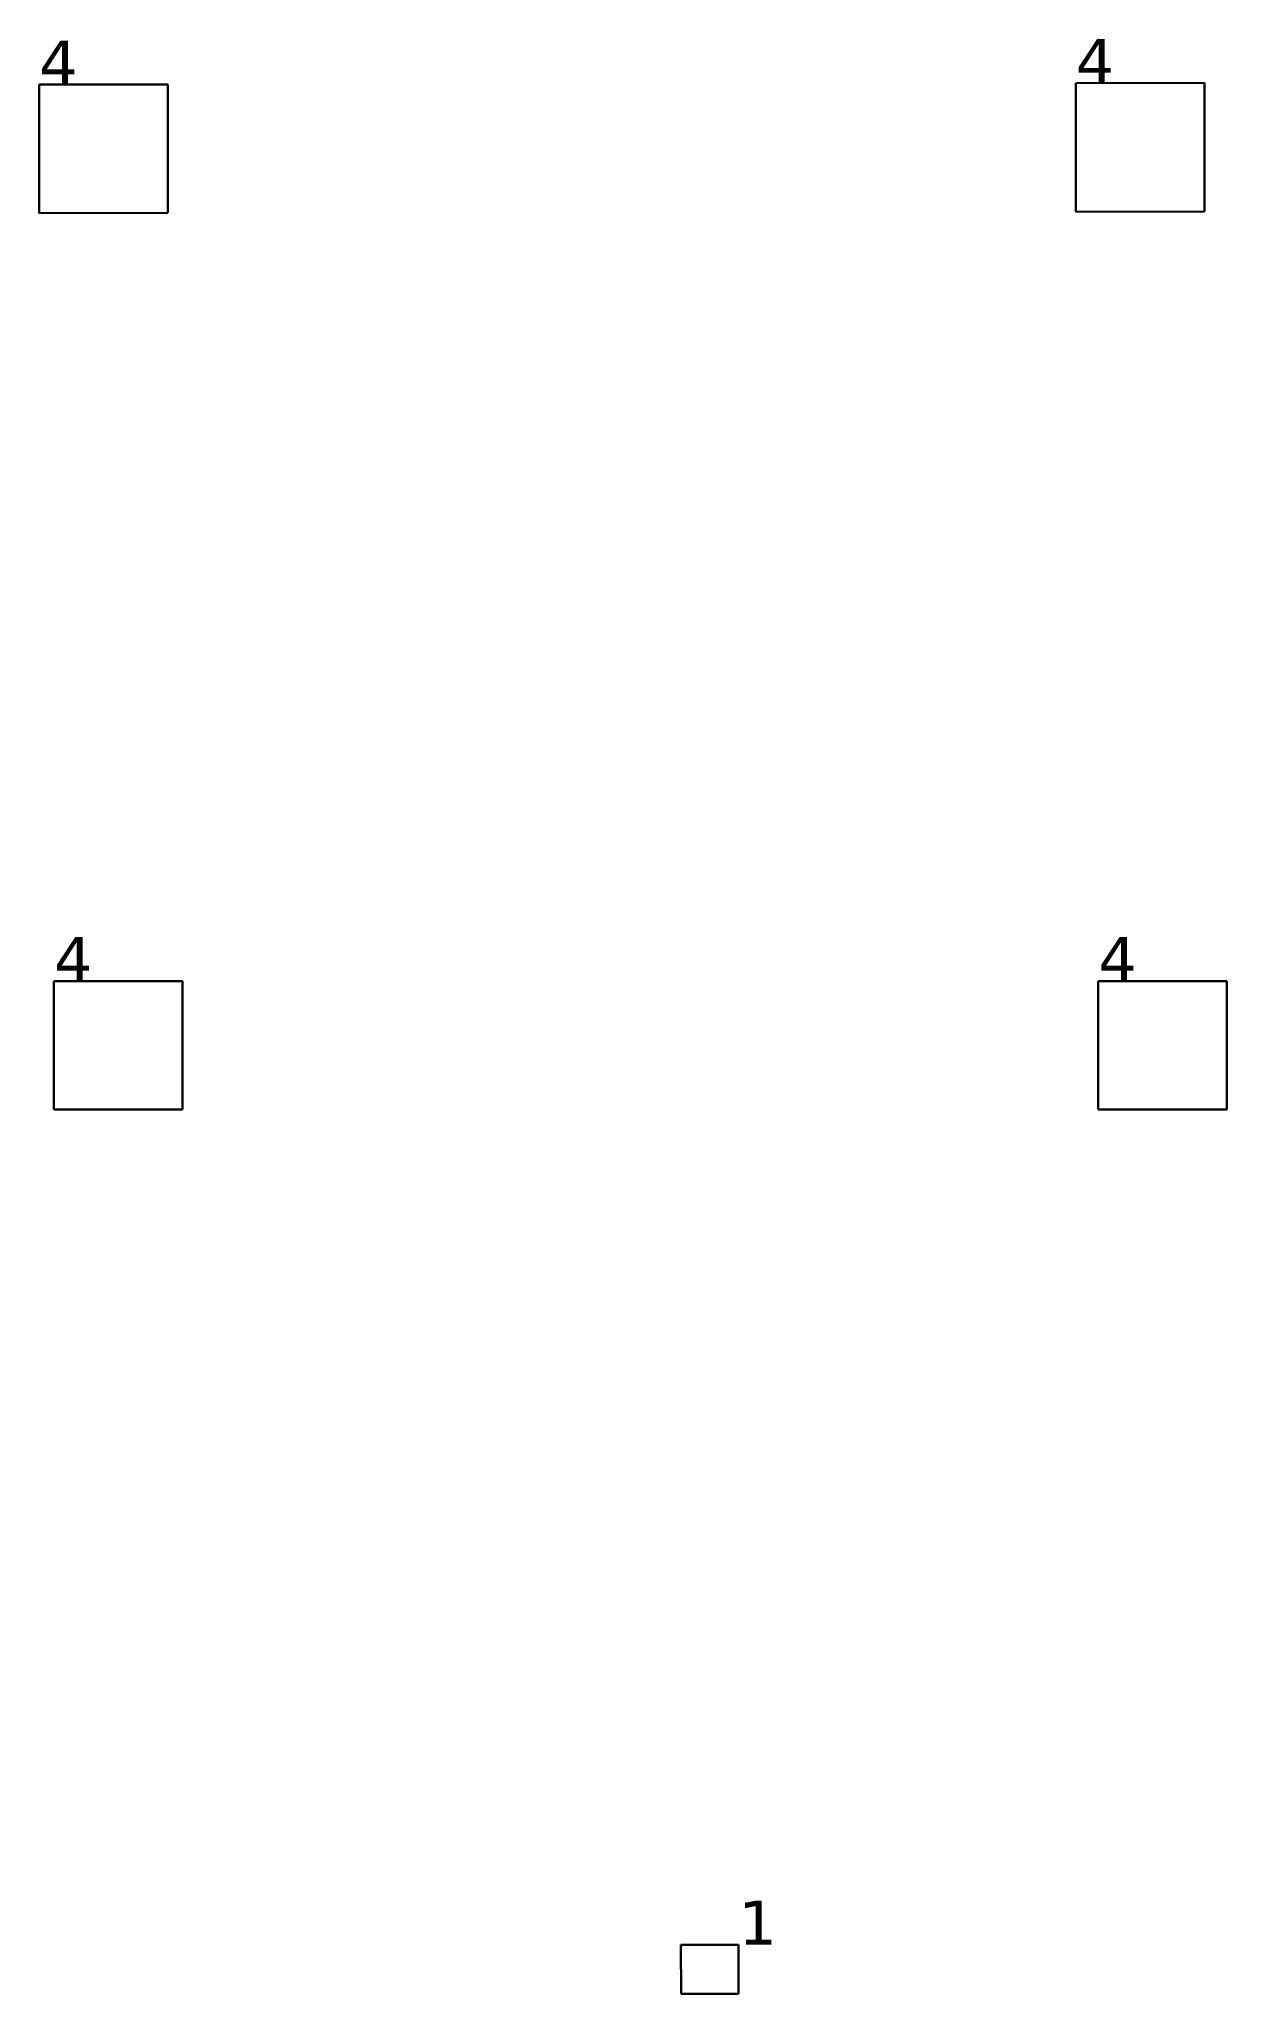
# Model space of a CAD drawing. Header units: inches. Extents: x -3 to 1235, y -1 to 963.
# Drawn here: x 58.43 to 63.28, y 131.59 to 139.57 of the extents above; entities that cross this region are included whole.
import ezdxf

# ---------------------------------------------------------------- set-up
doc = ezdxf.new("R2010")
doc.units = ezdxf.units.IN
doc.header["$MEASUREMENT"] = 0
doc.layers.add('DLX_TERR_LUM', color=7, linetype='Continuous', true_color=0x000000)
doc.layers.add('DLX_TERR_LUMKEY_IDX', color=7, linetype='Continuous', true_color=0x7f7f7f)
doc.styles.add('TableTextStyle', font='')
doc.styles.get('TableTextStyle').set_extended_font_data('VERDANA.TTF')

msp = doc.modelspace()

# ---------------------------------------------------------------- texts
at = {"layer": 'DLX_TERR_LUMKEY_IDX', "style": 'TableTextStyle'}
for s, p in [('4', (58.4345, 139.3874)), ('4', (62.6667, 139.3931)), ('4', (58.4949, 135.727)), ('4', (62.7588, 135.727)), ('1', (61.2899, 131.7919))]:
    msp.add_text(s, height=0.18, dxfattribs=at).set_placement(p)

# ---------------------------------------------------------------- linework, layer by layer
at = {"layer": 'DLX_TERR_LUM'}
for points in [[(58.4345, 139.3874, 0), (58.9595, 139.3881, 0)], [(58.9595, 139.3881, 0), (58.4345, 139.3874, 0)], [(58.9595, 139.3881, 0), (58.4345, 139.3874, 0)], [(58.4345, 139.3874, 0), (58.9595, 139.3881, 0)], [(58.4352, 138.8624, 0), (58.4345, 139.3874, 0)], [(58.4345, 139.3874, 0), (58.4345, 139.3874, 0)], [(58.4345, 139.3874, 0), (58.4352, 138.8624, 0)], [(58.4345, 139.3874, 0), (58.4345, 139.3874, 0)], [(58.4345, 139.3874, 0), (58.4352, 138.8624, 0)], [(58.4352, 138.8624, 0), (58.4345, 139.3874, 0)], [(58.9595, 139.3881, 0), (58.9595, 139.3881, 0)], [(58.9595, 139.3881, 0), (58.9602, 138.8631, 0)], [(58.9602, 138.8631, 0), (58.9595, 139.3881, 0)], [(58.9595, 139.3881, 0), (58.9595, 139.3881, 0)], [(58.9602, 138.8631, 0), (58.9595, 139.3881, 0)], [(58.9595, 139.3881, 0), (58.9602, 138.8631, 0)], [(62.6667, 139.3931, 0), (63.1917, 139.3939, 0)], [(63.1917, 139.3939, 0), (62.6667, 139.3931, 0)], [(63.1917, 139.3939, 0), (62.6667, 139.3931, 0)], [(62.6667, 139.3931, 0), (63.1917, 139.3939, 0)], [(62.6674, 138.8681, 0), (62.6667, 139.3931, 0)], [(62.6667, 139.3931, 0), (62.6667, 139.3931, 0)], [(62.6667, 139.3931, 0), (62.6674, 138.8681, 0)], [(62.6667, 139.3931, 0), (62.6667, 139.3931, 0)], [(62.6667, 139.3931, 0), (62.6674, 138.8681, 0)], [(62.6674, 138.8681, 0), (62.6667, 139.3931, 0)], [(63.1917, 139.3939, 0), (63.1917, 139.3939, 0)], [(63.1917, 139.3939, 0), (63.1924, 138.8689, 0)], [(63.1924, 138.8689, 0), (63.1917, 139.3939, 0)], [(63.1917, 139.3939, 0), (63.1917, 139.3939, 0)], [(63.1924, 138.8689, 0), (63.1917, 139.3939, 0)], [(63.1917, 139.3939, 0), (63.1924, 138.8689, 0)], [(58.9602, 138.8631, 0), (58.4352, 138.8624, 0)], [(58.4352, 138.8624, 0), (58.9602, 138.8631, 0)], [(58.4352, 138.8624, 0), (58.9602, 138.8631, 0)], [(58.9602, 138.8631, 0), (58.4352, 138.8624, 0)], [(58.4352, 138.8624, 0), (58.4352, 138.8624, 0)], [(58.4352, 138.8624, 0), (58.4352, 138.8624, 0)], [(58.9602, 138.8631, 0), (58.9602, 138.8631, 0)], [(58.9602, 138.8631, 0), (58.9602, 138.8631, 0)], [(63.1924, 138.8689, 0), (62.6674, 138.8681, 0)], [(62.6674, 138.8681, 0), (63.1924, 138.8689, 0)], [(62.6674, 138.8681, 0), (63.1924, 138.8689, 0)], [(63.1924, 138.8689, 0), (62.6674, 138.8681, 0)], [(62.6674, 138.8681, 0), (62.6674, 138.8681, 0)], [(62.6674, 138.8681, 0), (62.6674, 138.8681, 0)], [(63.1924, 138.8689, 0), (63.1924, 138.8689, 0)], [(63.1924, 138.8689, 0), (63.1924, 138.8689, 0)], [(58.4949, 135.202, 0), (58.4949, 135.727, 0)], [(58.4949, 135.727, 0), (58.4949, 135.727, 0)], [(58.4949, 135.727, 0), (58.4949, 135.202, 0)], [(58.4949, 135.727, 0), (59.0199, 135.727, 0)], [(59.0199, 135.727, 0), (58.4949, 135.727, 0)], [(58.4949, 135.727, 0), (58.4949, 135.727, 0)], [(59.0199, 135.727, 0), (58.4949, 135.727, 0)], [(58.4949, 135.727, 0), (58.4949, 135.202, 0)], [(58.4949, 135.202, 0), (58.4949, 135.727, 0)], [(58.4949, 135.727, 0), (59.0199, 135.727, 0)], [(59.0199, 135.727, 0), (59.0199, 135.727, 0)], [(59.0199, 135.727, 0), (59.0199, 135.202, 0)], [(59.0199, 135.202, 0), (59.0199, 135.727, 0)], [(59.0199, 135.727, 0), (59.0199, 135.727, 0)], [(59.0199, 135.202, 0), (59.0199, 135.727, 0)], [(59.0199, 135.727, 0), (59.0199, 135.202, 0)], [(62.7588, 135.202, 0), (62.7588, 135.727, 0)], [(62.7588, 135.727, 0), (62.7588, 135.727, 0)], [(62.7588, 135.727, 0), (62.7588, 135.202, 0)], [(62.7588, 135.727, 0), (63.2838, 135.727, 0)], [(63.2838, 135.727, 0), (62.7588, 135.727, 0)], [(62.7588, 135.727, 0), (62.7588, 135.727, 0)], [(63.2838, 135.727, 0), (62.7588, 135.727, 0)], [(62.7588, 135.727, 0), (62.7588, 135.202, 0)], [(62.7588, 135.202, 0), (62.7588, 135.727, 0)], [(62.7588, 135.727, 0), (63.2838, 135.727, 0)], [(63.2838, 135.727, 0), (63.2838, 135.727, 0)], [(63.2838, 135.727, 0), (63.2838, 135.202, 0)], [(63.2838, 135.202, 0), (63.2838, 135.727, 0)], [(63.2838, 135.727, 0), (63.2838, 135.727, 0)], [(63.2838, 135.202, 0), (63.2838, 135.727, 0)], [(63.2838, 135.727, 0), (63.2838, 135.202, 0)], [(59.0199, 135.202, 0), (58.4949, 135.202, 0)], [(58.4949, 135.202, 0), (58.4949, 135.202, 0)], [(58.4949, 135.202, 0), (59.0199, 135.202, 0)], [(58.4949, 135.202, 0), (58.4949, 135.202, 0)], [(58.4949, 135.202, 0), (59.0199, 135.202, 0)], [(59.0199, 135.202, 0), (58.4949, 135.202, 0)], [(59.0199, 135.202, 0), (59.0199, 135.202, 0)], [(59.0199, 135.202, 0), (59.0199, 135.202, 0)], [(63.2838, 135.202, 0), (62.7588, 135.202, 0)], [(62.7588, 135.202, 0), (62.7588, 135.202, 0)], [(62.7588, 135.202, 0), (63.2838, 135.202, 0)], [(62.7588, 135.202, 0), (62.7588, 135.202, 0)], [(62.7588, 135.202, 0), (63.2838, 135.202, 0)], [(63.2838, 135.202, 0), (62.7588, 135.202, 0)], [(63.2838, 135.202, 0), (63.2838, 135.202, 0)], [(63.2838, 135.202, 0), (63.2838, 135.202, 0)], [(61.0549, 131.7911, 0), (61.2899, 131.7919, 0)], [(61.2899, 131.7919, 0), (61.0549, 131.7911, 0)], [(61.2899, 131.7919, 0), (61.0549, 131.7911, 0)], [(61.0549, 131.7911, 0), (61.2899, 131.7919, 0)], [(61.0555, 131.5911, 0), (61.0549, 131.7911, 0)], [(61.0549, 131.7911, 0), (61.0549, 131.7911, 0)], [(61.0549, 131.7911, 0), (61.0555, 131.5911, 0)], [(61.0549, 131.7911, 0), (61.0549, 131.7911, 0)], [(61.0549, 131.7911, 0), (61.0555, 131.5911, 0)], [(61.0555, 131.5911, 0), (61.0549, 131.7911, 0)], [(61.2899, 131.7919, 0), (61.2905, 131.5919, 0)], [(61.2905, 131.5919, 0), (61.2899, 131.7919, 0)], [(61.2899, 131.7919, 0), (61.2899, 131.7919, 0)], [(61.2899, 131.7919, 0), (61.2899, 131.7919, 0)], [(61.2905, 131.5919, 0), (61.2899, 131.7919, 0)], [(61.2899, 131.7919, 0), (61.2905, 131.5919, 0)], [(61.2905, 131.5919, 0), (61.0555, 131.5911, 0)], [(61.0555, 131.5911, 0), (61.2905, 131.5919, 0)], [(61.0555, 131.5911, 0), (61.2905, 131.5919, 0)], [(61.2905, 131.5919, 0), (61.0555, 131.5911, 0)], [(61.0555, 131.5911, 0), (61.0555, 131.5911, 0)], [(61.0555, 131.5911, 0), (61.0555, 131.5911, 0)], [(61.2905, 131.5919, 0), (61.2905, 131.5919, 0)], [(61.2905, 131.5919, 0), (61.2905, 131.5919, 0)]]:
    msp.add_polyline3d(points, dxfattribs=at)

msp.set_redraw_order([(e.dxf.handle, doc.entitydb.next_handle()) for e in msp.query("TEXT MTEXT ATTDEF DIMENSION ARC_DIMENSION")])  # texts and dimensions are drawn at this point

doc.saveas('drawing.dxf')
